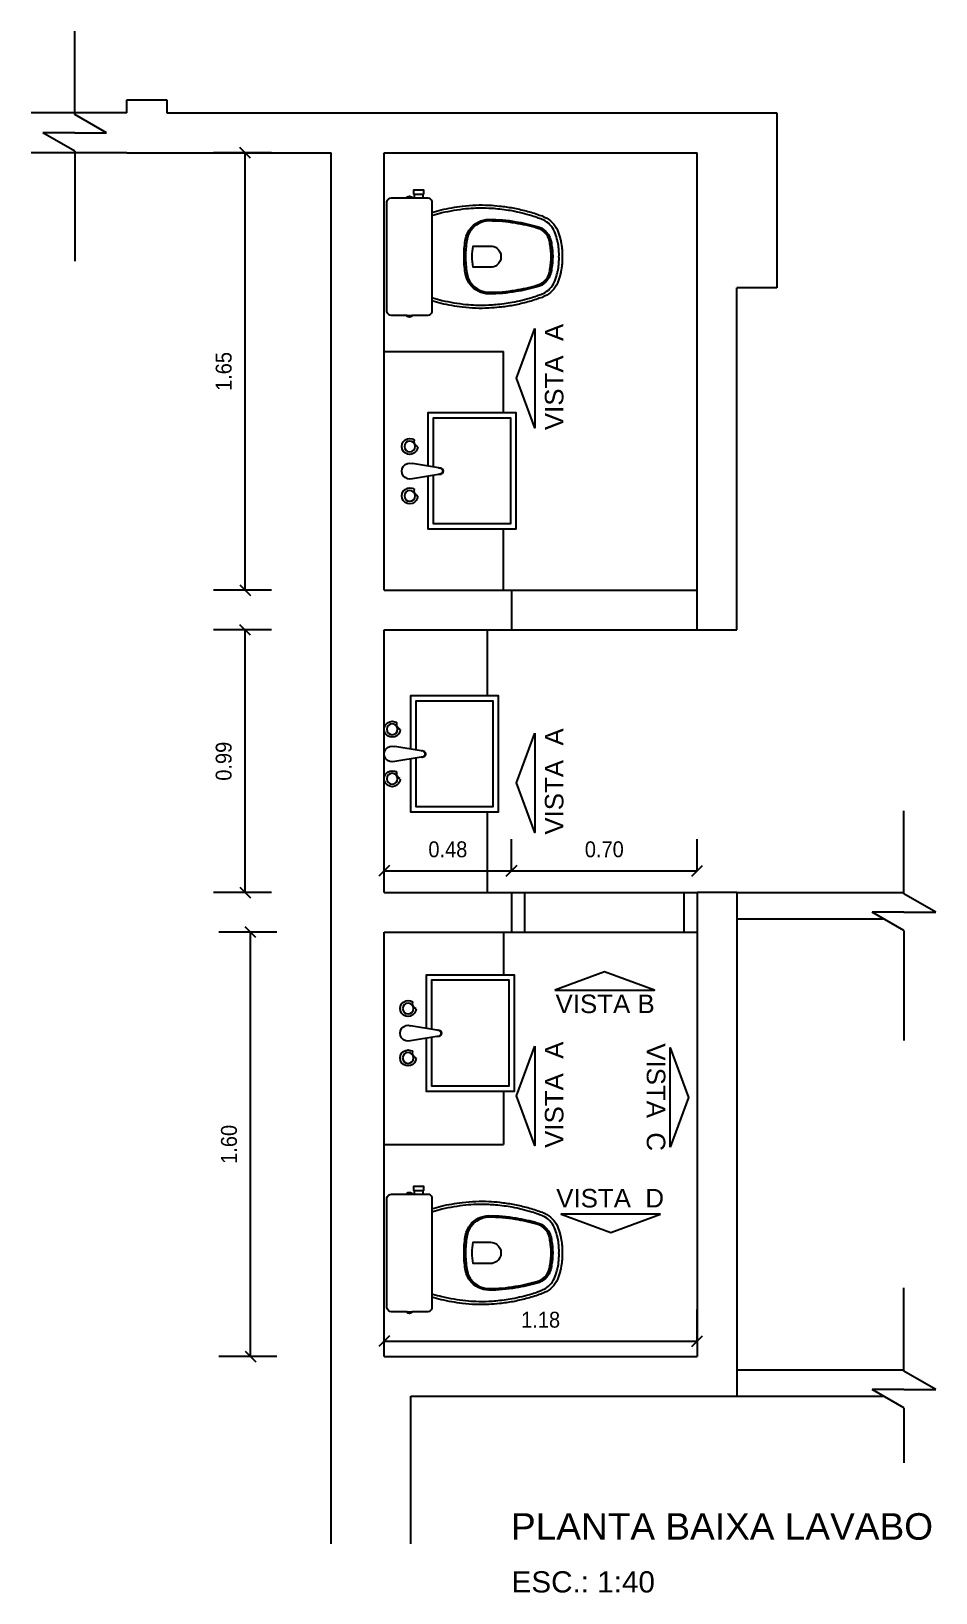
# Model space of a CAD drawing. Header units: millimetres. Extents: x 7034 to 7235, y -465 to -378.
# Drawn here: x 7080.47 to 7083.88, y -448.69 to -442.8 of the extents above; entities that cross this region are included whole.
import ezdxf

# ---------------------------------------------------------------- set-up
doc = ezdxf.new("R2010")
doc.units = ezdxf.units.MM
doc.header["$LTSCALE"] = 0.005
doc.linetypes.add('CONTINUO', pattern=[0])
doc.layers.get('0').update_dxf_attribs({"linetype": 'CONTINUO'})
doc.layers.get('DEFPOINTS').update_dxf_attribs({"linetype": 'CONTINUO', "lineweight": 15})
for name, color, linetype in [('- COTAS', 12, 'Continuous'), ('252', 252, 'Continuous'), ('ARQ-PEITORIAL', 4, 'Continuous'), ('ARQ_ALVENARIA', 6, 'Continuous'), ('ARQ_ESQUADRIA', 5, 'Continuous'), ('ARQ_MOBILIARIO 1', 8, 'Continuous'), ('ARQ_SOLEIRA', 250, 'CONTINUO'), ('NN_COTA', 1, 'Continuous'), ('NN_GESSO', 5, 'Continuous')]:
    doc.layers.add(name, color=color, linetype=linetype)
doc.layers.add('TEXTO', color=7, linetype='Continuous', lineweight=15)
doc.styles.add('ARQ', font='arial.ttf', dxfattribs={"width": 0.9})
doc.styles.add('R80-20', font='simplex.shx', dxfattribs={"height": 0.04})
doc.styles.get("Standard").update_dxf_attribs({"font": 'arial.ttf'})
doc.dimstyles.new('1-40', dxfattribs={"dimtxt": 0.06, "dimasz": 0.04, "dimexe": 0.1195, "dimexo": 0.1, "dimgap": 0.05, "dimtad": 1, "dimzin": 0, "dimdsep": 46, "dimtxsty": 'ARQ', "dimblk": 'OBLIQUE', "dimcen": 0.09, "dimclrd": 1, "dimclre": 1, "dimclrt": 7, "dimadec": 0, "dimazin": 0, "dimtm": 1e-09, "dimtfac": 1, "dimtofl": 0, "dimtmove": 0, "dimatfit": 3, "dimfxl": 0.1, "dimfxlon": 1, "dimtolj": 1, "dimtzin": 0, "dimlwd": -1, "dimlwe": -1, "dimarcsym": 0})

msp = doc.modelspace()

# ---------------------------------------------------------------- texts
at = {"color": 1, "char_height": 0.069827, "width": 0.474358, "attachment_point": 1, "style": 'R80-20'}
for s, insert, rotation in [('\\pi0.03675;{\\fArial|b0|i0|c0|p34;VISTA  A}', (7082.4056, -444.3434), 90), ('\\pi0.03675;{\\fArial|b0|i0|c0|p34;VISTA  A}', (7082.4056, -445.8691), 90), ('\\pi0.03675;{\\fArial|b0|i0|c0|p34;VISTA  A}', (7082.4056, -447.0505), 90), ('\\pi0.03606;{\\fArial|b0|i0|c0|p34;VISTA  C}', (7082.8596, -446.583), 270)]:
    msp.add_mtext(s, dxfattribs=dict(at, insert=insert, rotation=rotation))
for s, insert in [('\\pi0.05297;{\\fArial|b0|i0|c0|p34;VISTA B}', (7082.3928, -446.4355)), ('\\pi0.03672;{\\fArial|b0|i0|c0|p34;VISTA  D}', (7082.4116, -447.1685))]:
    msp.add_mtext(s, dxfattribs=dict(at, insert=insert))
at = {"layer": 'TEXTO', "attachment_point": 1}
for s, width, insert, char_height in [('PLANTA BAIXA LAVABO', 1.63891, (7082.2777, -448.3914), 0.1), ('ESC.: 1:40', 3.131207, (7082.28, -448.6105), 0.08)]:
    msp.add_mtext_dynamic_manual_height_columns(s, width=width, gutter_width=12.5, heights=[0], dxfattribs=dict(at, insert=insert, char_height=char_height))

# ---------------------------------------------------------------- blocks, each defined once
blk = doc.blocks.new('seta')
at = {"layer": 'NN_COTA', "transparency": 33554549}
h = blk.add_hatch(dxfattribs=at)
h.set_pattern_fill('ANGLE', color=256)
h.set_pattern_definition([(0, (-0.006, 0.008), (0, 6.985), [5.08, -1.905]), (90, (-0.006, 0.008), (-6.985, 4e-16), [5.08, -1.905])])
h.paths.add_polyline_path([(17.271, -37.7472), (17.5387, -37.846), (17.8064, -37.7472)])
at = {"layer": 'NN_COTA'}
blk.add_lwpolyline([(17.271, -37.7472), (17.8064, -37.7472), (17.5387, -37.846), (17.271, -37.7472)], dxfattribs=at)
blk = doc.blocks.new('cbtorb2')
at = {"layer": '252'}
for p, q in [((-0.01, -0.0904), (-0.0237, -0.0081)), ((0.01, -0.0904), (0.0237, -0.0081)), ((-0.0088, -0.0975), (-0.01, -0.0904)), ((0.0088, -0.0975), (0.01, -0.0904))]:
    blk.add_line(p, q, dxfattribs=at)
for centre in [(-0.0774, 0), (0.0774, 0)]:
    blk.add_circle(centre, 0.017, dxfattribs=at)
for centre, radius, start, end in [((-0.0774, 0), 0.025, 341.1513, 198.8487), ((0, 0), 0.025, 341.1513, 198.8487), ((0.0774, 0), 0.025, 341.1513, 198.8487), ((-0.0774, 0), 0.025, 198.8487, 216.2316), ((-0.0927, -0.0318), 0.0177, 22.7472, 105.6562), ((-0.0774, 0), 0.025, 272.1718, 341.1513), ((0.0774, 0), 0.025, 198.8487, 216.2316), ((0.062, -0.0318), 0.0177, 22.7472, 105.6562), ((0.0774, 0), 0.025, 272.1718, 341.1513), ((0, -0.0938), 0.0106, 161.2845, 18.7155), ((0, -0.0922), 0.0103, 210.8046, 329.1954)]:
    blk.add_arc(centre, radius, start, end, dxfattribs=at)
blk = doc.blocks.new('Baci01p')
for points in [[(0.17, 0), (0.17, 0.205, 0.059373), (0.1695, 0.2098, 0.333509), (0.154, 0.222), (0.1355, 0.222), (0.1045, 0.222), (0.094, 0.222), (0.094, 0.2248, 0.252251), (0.0939, 0.2251, 0.160103), (0.085, 0.228, 0.160103), (0.0761, 0.2251, 0.252251), (0.076, 0.2248), (0.076, 0.222), (0.017, 0.222, 0.327853), (0.0003, 0.2069, 0.087637), (0, 0.2038), (0, 0), (0, -0.2038, 0.087637), (0.0003, -0.2069, 0.327853), (0.017, -0.222), (0.076, -0.222), (0.076, -0.2248, 0.252251), (0.0761, -0.2251, 0.160103), (0.085, -0.228, 0.160103), (0.0939, -0.2251, 0.252251), (0.094, -0.2248), (0.094, -0.222), (0.1045, -0.222), (0.1045, -0.236), (0.102, -0.236), (0.102, -0.252), (0.12, -0.252), (0.138, -0.252), (0.138, -0.236), (0.1355, -0.236), (0.1355, -0.222), (0.154, -0.222, 0.333509), (0.1695, -0.2098, 0.059373), (0.17, -0.205)], [(0.291, 0, 0.041331), (0.2956, -0.0608, 0.129345), (0.3127, -0.1036, 0.234638), (0.385, -0.1405, 0.044666), (0.486, -0.1319, 0.031515), (0.5665, -0.1138, 0.151063), (0.5993, -0.0952, 0.148094), (0.6192, -0.0588, 0.031073), (0.6214, -0.0451, 0.035055), (0.6255, 0, 0.035055), (0.6214, 0.0451, 0.031073), (0.6192, 0.0588, 0.148094), (0.5993, 0.0952, 0.151063), (0.5665, 0.1138, 0.031515), (0.486, 0.1319, 0.044666), (0.385, 0.1405, 0.234638), (0.3127, 0.1036, 0.129345), (0.2956, 0.0608, 0.041331)], [(0.297, 0, -0.041434), (0.3015, 0.06, -0.129651), (0.3175, 0.1, -0.234583), (0.385, 0.1345, -0.044678), (0.485, 0.126, -0.031614), (0.565, 0.108, -0.152477), (0.595, 0.091, -0.148725), (0.6134, 0.0575, -0.031624), (0.6155, 0.0444, -0.035113), (0.6195, 0, -0.035113), (0.6155, -0.0444, -0.031624), (0.6134, -0.0575, -0.148725), (0.595, -0.091, -0.152477), (0.565, -0.108, -0.031614), (0.485, -0.126, -0.044678), (0.385, -0.1345, -0.234583), (0.3175, -0.1, -0.129651), (0.3015, -0.06, -0.041434)], [(0.391, -0.04, 0.164444), (0.415, -0.032, 0.245936), (0.43, 0, 0.245936), (0.415, 0.032, 0.164444), (0.391, 0.04), (0.326, 0.04, 0.108885), (0.326, -0.04)]]:
    blk.add_lwpolyline(points, format="xyb", close=True)
for points in [[(0.076, 0.222), (0.094, 0.222)], [(0.093, 0.2245), (0.085, 0.2245), (0.077, 0.2245)], [(0.076, -0.222), (0.094, -0.222)], [(0.093, -0.2245), (0.085, -0.2245), (0.077, -0.2245)], [(0.1045, -0.222), (0.1355, -0.222)], [(0.1045, -0.236), (0.12, -0.236), (0.1355, -0.236)]]:
    blk.add_lwpolyline(points)
for points in [[(0.17, -0.167, -0.003882), (0.205, -0.1765, 0.024258), (0.285, -0.1905, 0.02486), (0.335, -0.1945, 0.033324), (0.385, -0.194, 0.02486), (0.425, -0.191, 0.012268), (0.475, -0.184, 0.015806), (0.525, -0.1725, 0.026699), (0.575, -0.157, 0.021919), (0.595, -0.1495, 0.174675), (0.6435, -0.1, 0.045452), (0.653, -0.07, 0.022856), (0.6562, -0.0571, 0.041289), (0.6602, -0.0304, 0.052091), (0.6606, -0.0228, 0.04333), (0.661, 0, 0.04333), (0.6606, 0.0228, 0.052091), (0.6602, 0.0304, 0.041289), (0.6562, 0.0571, 0.022856), (0.653, 0.07, 0.045452), (0.6435, 0.1, 0.174675), (0.595, 0.1495, 0.021919), (0.575, 0.157, 0.026699), (0.525, 0.1725, 0.015806), (0.475, 0.184, 0.012268), (0.425, 0.191, 0.02486), (0.385, 0.194, 0.033324), (0.335, 0.1945, 0.02486), (0.285, 0.1905, 0.024258), (0.205, 0.1765, -0.003882), (0.17, 0.167)], [(0.1731, 0.1554, 0.003849), (0.2079, 0.1649, -0.027799), (0.2984, 0.18, -0.018883), (0.3355, 0.1825, -0.033646), (0.3844, 0.182, -0.016781), (0.4106, 0.1805, -0.015438), (0.4729, 0.1722, -0.023716), (0.5465, 0.154, -0.013571), (0.5711, 0.1457, -0.02186), (0.59, 0.1386, -0.173345), (0.6325, 0.0952, -0.045814), (0.6414, 0.067, -0.024058), (0.6444, 0.0546, -0.042614), (0.6482, 0.029, -0.066108), (0.6485, 0.0226, -0.047154), (0.649, 0, -0.047154), (0.6485, -0.0226, -0.066108), (0.6482, -0.029, -0.042614), (0.6444, -0.0546, -0.024058), (0.6414, -0.067, -0.045814), (0.6325, -0.0952, -0.173345), (0.59, -0.1386, -0.02186), (0.5711, -0.1457, -0.013571), (0.5465, -0.154, -0.023716), (0.4729, -0.1722, -0.015438), (0.4106, -0.1805, -0.016781), (0.3844, -0.182, -0.033646), (0.3355, -0.1825, -0.018883), (0.2984, -0.18, -0.027799), (0.2079, -0.1649, 0.003849), (0.1731, -0.1554)]]:
    blk.add_lwpolyline(points, format="xyb")
blk = doc.blocks.new('_OBLIQUE')
at = {"color": 0, "linetype": 'ByBlock'}
blk.add_line((-0.5, -0.5), (0.5, 0.5), dxfattribs=at)
blk = doc.blocks.new('*D85')
at = {"layer": '- COTAS', "color": 1, "transparency": 16777216}
for p, q in [((7081.3952, -446.2004), (7081.1757, -446.2004)), ((7081.2952, -447.8004), (7081.2952, -446.2004)), ((7081.3952, -447.8004), (7081.1757, -447.8004))]:
    blk.add_line(p, q, dxfattribs=at)
at = {"layer": 'DEFPOINTS', "color": 0, "transparency": 16777216}
for p in [(7081.2952, -446.2004), (7081.7996, -446.2004), (7081.7996, -447.8004)]:
    blk.add_point(p, dxfattribs=at)
at = {"layer": '- COTAS', "color": 1, "transparency": 16777216, "xscale": 0.04, "yscale": 0.04, "zscale": 0.04}
for p, rotation in [((7081.2952, -446.2004), 90), ((7081.2952, -447.8004), 270)]:
    blk.add_blockref('_OBLIQUE', p, dxfattribs=dict(at, rotation=rotation))
at = {"layer": '- COTAS', "color": 7, "transparency": 16777216, "insert": (7081.2146, -447.0004), "char_height": 0.06, "attachment_point": 5, "rotation": 90, "style": 'ARQ'}
blk.add_mtext('\\A1;1.60', dxfattribs=at)
blk = doc.blocks.new('*D86')
at = {"layer": '- COTAS', "color": 1, "transparency": 16777216}
for p, q in [((7081.3752, -445.0604), (7081.1557, -445.0604)), ((7081.2752, -446.0504), (7081.2752, -445.0604)), ((7081.3752, -446.0504), (7081.1557, -446.0504))]:
    blk.add_line(p, q, dxfattribs=at)
at = {"layer": 'DEFPOINTS', "color": 0, "transparency": 16777216}
for p in [(7081.2752, -445.0604), (7081.7996, -445.0604), (7081.7996, -446.0504)]:
    blk.add_point(p, dxfattribs=at)
at = {"layer": '- COTAS', "color": 1, "transparency": 16777216, "xscale": 0.04, "yscale": 0.04, "zscale": 0.04}
for p, rotation in [((7081.2752, -445.0604), 90), ((7081.2752, -446.0504), 270)]:
    blk.add_blockref('_OBLIQUE', p, dxfattribs=dict(at, rotation=rotation))
at = {"layer": '- COTAS', "color": 7, "transparency": 16777216, "insert": (7081.1946, -445.5554), "char_height": 0.06, "attachment_point": 5, "rotation": 90, "style": 'ARQ'}
blk.add_mtext('\\A1;0.99', dxfattribs=at)
blk = doc.blocks.new('*D87')
at = {"layer": '- COTAS', "color": 1, "transparency": 16777216}
for p, q in [((7081.3752, -443.2604), (7081.1557, -443.2604)), ((7081.2752, -444.9104), (7081.2752, -443.2604)), ((7081.3752, -444.9104), (7081.1557, -444.9104))]:
    blk.add_line(p, q, dxfattribs=at)
at = {"layer": 'DEFPOINTS', "color": 0, "transparency": 16777216}
for p in [(7081.2752, -443.2604), (7081.7996, -443.2604), (7081.7996, -444.9104)]:
    blk.add_point(p, dxfattribs=at)
at = {"layer": '- COTAS', "color": 1, "transparency": 16777216, "xscale": 0.04, "yscale": 0.04, "zscale": 0.04}
for p, rotation in [((7081.2752, -443.2604), 90), ((7081.2752, -444.9104), 270)]:
    blk.add_blockref('_OBLIQUE', p, dxfattribs=dict(at, rotation=rotation))
at = {"layer": '- COTAS', "color": 7, "transparency": 16777216, "insert": (7081.1946, -444.0854), "char_height": 0.06, "attachment_point": 5, "rotation": 90, "style": 'ARQ'}
blk.add_mtext('\\A1;1.65', dxfattribs=at)
blk = doc.blocks.new('*D88')
at = {"layer": '- COTAS', "color": 1, "transparency": 16777216}
for p, q in [((7081.7996, -445.9686), (7081.7996, -445.8491)), ((7082.2796, -445.9686), (7082.2796, -445.8491)), ((7081.7996, -445.9686), (7082.2796, -445.9686))]:
    blk.add_line(p, q, dxfattribs=at)
at = {"layer": 'DEFPOINTS', "color": 0, "transparency": 16777216}
for p in [(7082.2796, -445.9686), (7081.7996, -446.0504), (7082.2796, -446.0504)]:
    blk.add_point(p, dxfattribs=at)
at = {"layer": '- COTAS', "color": 1, "transparency": 16777216, "xscale": 0.04, "yscale": 0.04, "zscale": 0.04, "rotation": 180}
blk.add_blockref('_OBLIQUE', (7081.7996, -445.9686), dxfattribs=at)
at = {"layer": '- COTAS', "color": 1, "transparency": 16777216, "xscale": 0.04, "yscale": 0.04, "zscale": 0.04}
blk.add_blockref('_OBLIQUE', (7082.2796, -445.9686), dxfattribs=at)
at = {"layer": '- COTAS', "color": 7, "transparency": 16777216, "insert": (7082.0396, -445.888), "char_height": 0.06, "attachment_point": 5, "style": 'ARQ'}
blk.add_mtext('\\A1;0.48', dxfattribs=at)
blk = doc.blocks.new('*D89')
at = {"layer": '- COTAS', "color": 1, "transparency": 16777216}
for p, q in [((7082.2796, -445.9686), (7082.2796, -445.8491)), ((7082.9796, -445.9686), (7082.9796, -445.8491)), ((7082.2796, -445.9686), (7082.9796, -445.9686))]:
    blk.add_line(p, q, dxfattribs=at)
at = {"layer": 'DEFPOINTS', "color": 0, "transparency": 16777216}
for p in [(7082.9796, -445.9686), (7082.2796, -446.0504), (7082.9796, -446.0504)]:
    blk.add_point(p, dxfattribs=at)
at = {"layer": '- COTAS', "color": 1, "transparency": 16777216, "xscale": 0.04, "yscale": 0.04, "zscale": 0.04, "rotation": 180}
blk.add_blockref('_OBLIQUE', (7082.2796, -445.9686), dxfattribs=at)
at = {"layer": '- COTAS', "color": 1, "transparency": 16777216, "xscale": 0.04, "yscale": 0.04, "zscale": 0.04}
blk.add_blockref('_OBLIQUE', (7082.9796, -445.9686), dxfattribs=at)
at = {"layer": '- COTAS', "color": 7, "transparency": 16777216, "insert": (7082.6296, -445.888), "char_height": 0.06, "attachment_point": 5, "style": 'ARQ'}
blk.add_mtext('\\A1;0.70', dxfattribs=at)
blk = doc.blocks.new('*D90')
at = {"layer": '- COTAS', "color": 1, "transparency": 16777216}
for p, q in [((7081.7996, -447.7427), (7081.7996, -447.6232)), ((7082.9796, -447.7427), (7082.9796, -447.6232)), ((7081.7996, -447.7427), (7082.9796, -447.7427))]:
    blk.add_line(p, q, dxfattribs=at)
at = {"layer": 'DEFPOINTS', "color": 0, "transparency": 16777216}
for p in [(7082.9796, -447.7427), (7081.7996, -447.8004), (7082.9796, -447.8004)]:
    blk.add_point(p, dxfattribs=at)
at = {"layer": '- COTAS', "color": 1, "transparency": 16777216, "xscale": 0.04, "yscale": 0.04, "zscale": 0.04, "rotation": 180}
blk.add_blockref('_OBLIQUE', (7081.7996, -447.7427), dxfattribs=at)
at = {"layer": '- COTAS', "color": 1, "transparency": 16777216, "xscale": 0.04, "yscale": 0.04, "zscale": 0.04}
blk.add_blockref('_OBLIQUE', (7082.9796, -447.7427), dxfattribs=at)
at = {"layer": '- COTAS', "color": 7, "transparency": 16777216, "insert": (7082.3896, -447.6621), "char_height": 0.06, "attachment_point": 5, "style": 'ARQ'}
blk.add_mtext('\\A1;1.18', dxfattribs=at)

# ---------------------------------------------------------------- dimensions: what is measured, and where the dimension line sits
at = {"layer": '- COTAS'}
for base, p1, p2, picture, middle in [((7081.2752, -443.2604), (7081.7996, -444.9104), (7081.7996, -443.2604), '*D87', (7081.1946, -444.0854)), ((7081.2752, -445.0604), (7081.7996, -446.0504), (7081.7996, -445.0604), '*D86', (7081.1946, -445.5554)), ((7081.2952, -446.2004), (7081.7996, -447.8004), (7081.7996, -446.2004), '*D85', (7081.2146, -447.0004))]:
    dim = msp.add_linear_dim(base=base, p1=p1, p2=p2, angle=90, dimstyle='1-40', dxfattribs=at)
    dim.commit()
    dim.dimension.update_dxf_attribs({"geometry": picture, "text_midpoint": middle})
for base, p1, p2, picture, middle in [((7082.2796, -445.9686), (7081.7996, -446.0504), (7082.2796, -446.0504), '*D88', (7082.0396, -445.888)), ((7082.9796, -445.9686), (7082.2796, -446.0504), (7082.9796, -446.0504), '*D89', (7082.6296, -445.888)), ((7082.9796, -447.7427), (7081.7996, -447.8004), (7082.9796, -447.8004), '*D90', (7082.3896, -447.6621))]:
    dim = msp.add_linear_dim(base=base, p1=p1, p2=p2, dimstyle='1-40', dxfattribs=at)
    dim.commit()
    dim.dimension.update_dxf_attribs({"geometry": picture, "text_midpoint": middle})

# ---------------------------------------------------------------- linework, layer by layer
at = {"layer": '252'}
for points in [[(7081.966, -444.4428), (7081.966, -444.2404), (7082.296, -444.2404), (7082.296, -444.6804), (7081.966, -444.6804), (7081.966, -444.4797)], [(7081.986, -444.4461), (7081.986, -444.2604), (7082.276, -444.2604), (7082.276, -444.6604), (7081.986, -444.6604), (7081.986, -444.4764)], [(7081.8997, -445.5097), (7081.8997, -445.3073), (7082.2297, -445.3073), (7082.2297, -445.7473), (7081.8997, -445.7473), (7081.8997, -445.5466)], [(7081.9197, -445.513), (7081.9197, -445.3273), (7082.2097, -445.3273), (7082.2097, -445.7273), (7081.9197, -445.7273), (7081.9197, -445.5433)], [(7081.9596, -446.5628), (7081.9596, -446.3604), (7082.2896, -446.3604), (7082.2896, -446.8004), (7081.9596, -446.8004), (7081.9596, -446.5997)], [(7081.9796, -446.5661), (7081.9796, -446.3804), (7082.2696, -446.3804), (7082.2696, -446.7804), (7081.9796, -446.7804), (7081.9796, -446.5964)]]:
    msp.add_lwpolyline(points, dxfattribs=at)
at = {"layer": 'ARQ-PEITORIAL'}
for p, q in [((7080.6327, -443.1157), (7080.6327, -442.8021)), ((7080.7527, -443.185), (7080.6327, -443.1157)), ((7080.6327, -443.185), (7080.5127, -443.185)), ((7080.6327, -443.2543), (7080.5127, -443.185)), ((7080.6327, -443.185), (7080.7527, -443.185)), ((7080.6327, -443.2543), (7080.6327, -443.6691)), ((7083.7595, -446.0557), (7083.7595, -445.7421)), ((7083.1296, -446.0504), (7083.7595, -446.0504)), ((7083.8795, -446.125), (7083.7595, -446.0557)), ((7083.7595, -446.125), (7083.6395, -446.125)), ((7083.7595, -446.1943), (7083.6395, -446.125)), ((7083.7595, -446.125), (7083.8795, -446.125)), ((7083.1296, -446.1504), (7083.6836, -446.1504)), ((7083.7595, -446.1943), (7083.7595, -446.6091)), ((7083.7595, -447.8557), (7083.7595, -447.5421)), ((7083.1296, -447.8504), (7083.7595, -447.8504)), ((7083.8795, -447.925), (7083.7595, -447.8557)), ((7083.1296, -447.9504), (7083.6836, -447.9504)), ((7083.7595, -447.925), (7083.6395, -447.925)), ((7083.7595, -447.9943), (7083.6395, -447.925)), ((7083.7595, -447.925), (7083.8795, -447.925)), ((7083.7595, -447.9943), (7083.7595, -448.2017))]:
    msp.add_line(p, q, dxfattribs=at)
at = {"layer": 'ARQ_ALVENARIA'}
for p, q in [((7080.8296, -443.0604), (7080.9796, -443.0604)), ((7080.8296, -443.1104), (7080.8296, -443.0604)), ((7080.9796, -443.0604), (7080.9796, -443.1104)), ((7080.8296, -443.1104), (7080.4686, -443.1104)), ((7080.9796, -443.1104), (7083.2796, -443.1104)), ((7083.2796, -443.1104), (7083.2796, -443.7704)), ((7080.8296, -443.2604), (7080.4686, -443.2604)), ((7080.8296, -443.2604), (7081.5996, -443.2604)), ((7081.5996, -448.5072), (7081.5996, -443.2604)), ((7081.7996, -443.2604), (7082.9796, -443.2604)), ((7081.7996, -444.9104), (7081.7996, -443.2604)), ((7082.9796, -445.0604), (7082.9796, -443.2604)), ((7083.1296, -445.0604), (7083.1296, -443.7704)), ((7083.2796, -443.7704), (7083.1296, -443.7704)), ((7081.7996, -444.9104), (7082.2796, -444.9104)), ((7082.2796, -444.9104), (7082.2796, -445.0604)), ((7081.7996, -446.0504), (7081.7996, -445.0604)), ((7081.7996, -445.0604), (7082.2796, -445.0604)), ((7082.9796, -445.0604), (7083.1296, -445.0604)), ((7081.7996, -446.0504), (7082.2796, -446.0504)), ((7081.7996, -446.0504), (7082.2796, -446.0504)), ((7082.2796, -446.0504), (7082.2796, -446.2004)), ((7082.9796, -446.0504), (7082.9796, -447.8004)), ((7083.1296, -446.0504), (7082.9796, -446.0504)), ((7083.1296, -446.0504), (7082.9796, -446.0504)), ((7083.1296, -446.0504), (7083.1296, -447.9504)), ((7081.7996, -447.8004), (7081.7996, -446.2004)), ((7081.7996, -446.2004), (7082.2796, -446.2004)), ((7081.7996, -447.8004), (7082.9796, -447.8004)), ((7081.8996, -447.9504), (7083.1296, -447.9504))]:
    msp.add_line(p, q, dxfattribs=at)
msp.add_lwpolyline([(7081.8996, -448.5072), (7081.8996, -447.9504)], dxfattribs=at)
at = {"layer": 'ARQ_ESQUADRIA'}
for p, q in [((7082.2796, -446.0504), (7082.3296, -446.0504)), ((7082.9296, -446.0504), (7082.9296, -446.2004)), ((7082.9296, -446.0504), (7082.9796, -446.0504)), ((7082.2796, -446.2004), (7082.3296, -446.2004)), ((7082.9296, -446.2004), (7082.9796, -446.2004))]:
    msp.add_line(p, q, dxfattribs=at)
msp.add_lwpolyline([(7082.3296, -446.2004), (7082.3296, -446.0504)], dxfattribs=at)
at = {"layer": 'ARQ_MOBILIARIO 1', "linetype": 'Continuous'}
for p, q in [((7081.7996, -444.0104), (7082.2496, -444.0104)), ((7082.2496, -444.2404), (7082.2496, -444.0104)), ((7082.2496, -444.9104), (7082.2496, -444.6804)), ((7082.1897, -445.3073), (7082.1897, -445.0604)), ((7082.1897, -446.0504), (7082.1897, -445.7473)), ((7082.2496, -446.2004), (7082.2496, -446.3604)), ((7082.2496, -446.8004), (7082.2496, -447.0004)), ((7081.7996, -447.0004), (7082.2496, -447.0004))]:
    msp.add_line(p, q, dxfattribs=at)
at = {"layer": 'ARQ_SOLEIRA'}
for p, q in [((7082.2796, -444.9104), (7082.9796, -444.9104)), ((7082.2796, -445.0604), (7082.9796, -445.0604)), ((7082.2796, -446.0504), (7082.9796, -446.0504)), ((7082.2796, -446.2004), (7082.9796, -446.2004))]:
    msp.add_line(p, q, dxfattribs=at)

# ---------------------------------------------------------------- block references
at = {"layer": '252', "xscale": -1.203670021924481, "yscale": 1.203670021924481, "zscale": 1.203670021924481, "rotation": 90}
for p in [(7081.896, -444.4613), (7081.8297, -445.5281), (7081.8896, -446.5813)]:
    msp.add_blockref('cbtorb2', p, dxfattribs=at)
at = {"layer": 'ARQ_MOBILIARIO 1', "linetype": 'Continuous', "xscale": -1, "rotation": 180}
for p in [(7081.8096, -443.6523), (7081.8096, -447.4098)]:
    msp.add_blockref('Baci01p', p, dxfattribs=at)
at = {"layer": 'NN_GESSO', "yscale": 0.7, "zscale": 0.7}
for p, xscale, rotation in [((7108.7904, -431.8336), 0.7, 270), ((7108.7904, -433.3592), 0.7, 270), ((7070.3538, -472.8417), -0.7, 180), ((7108.7904, -434.5407), 0.7, 270), ((7056.4551, -459.1009), 0.7, 89.99999999999999)]:
    msp.add_blockref('seta', p, dxfattribs=dict(at, xscale=xscale, rotation=rotation))
at = {"layer": 'NN_GESSO', "xscale": -0.7, "yscale": 0.7, "zscale": 0.7}
msp.add_blockref('seta', (7094.9312, -420.8407), dxfattribs=at)

msp.set_redraw_order([(e.dxf.handle, doc.entitydb.next_handle()) for e in msp.query("TEXT MTEXT ATTDEF DIMENSION ARC_DIMENSION")])  # texts and dimensions are drawn at this point

doc.saveas('drawing.dxf')
